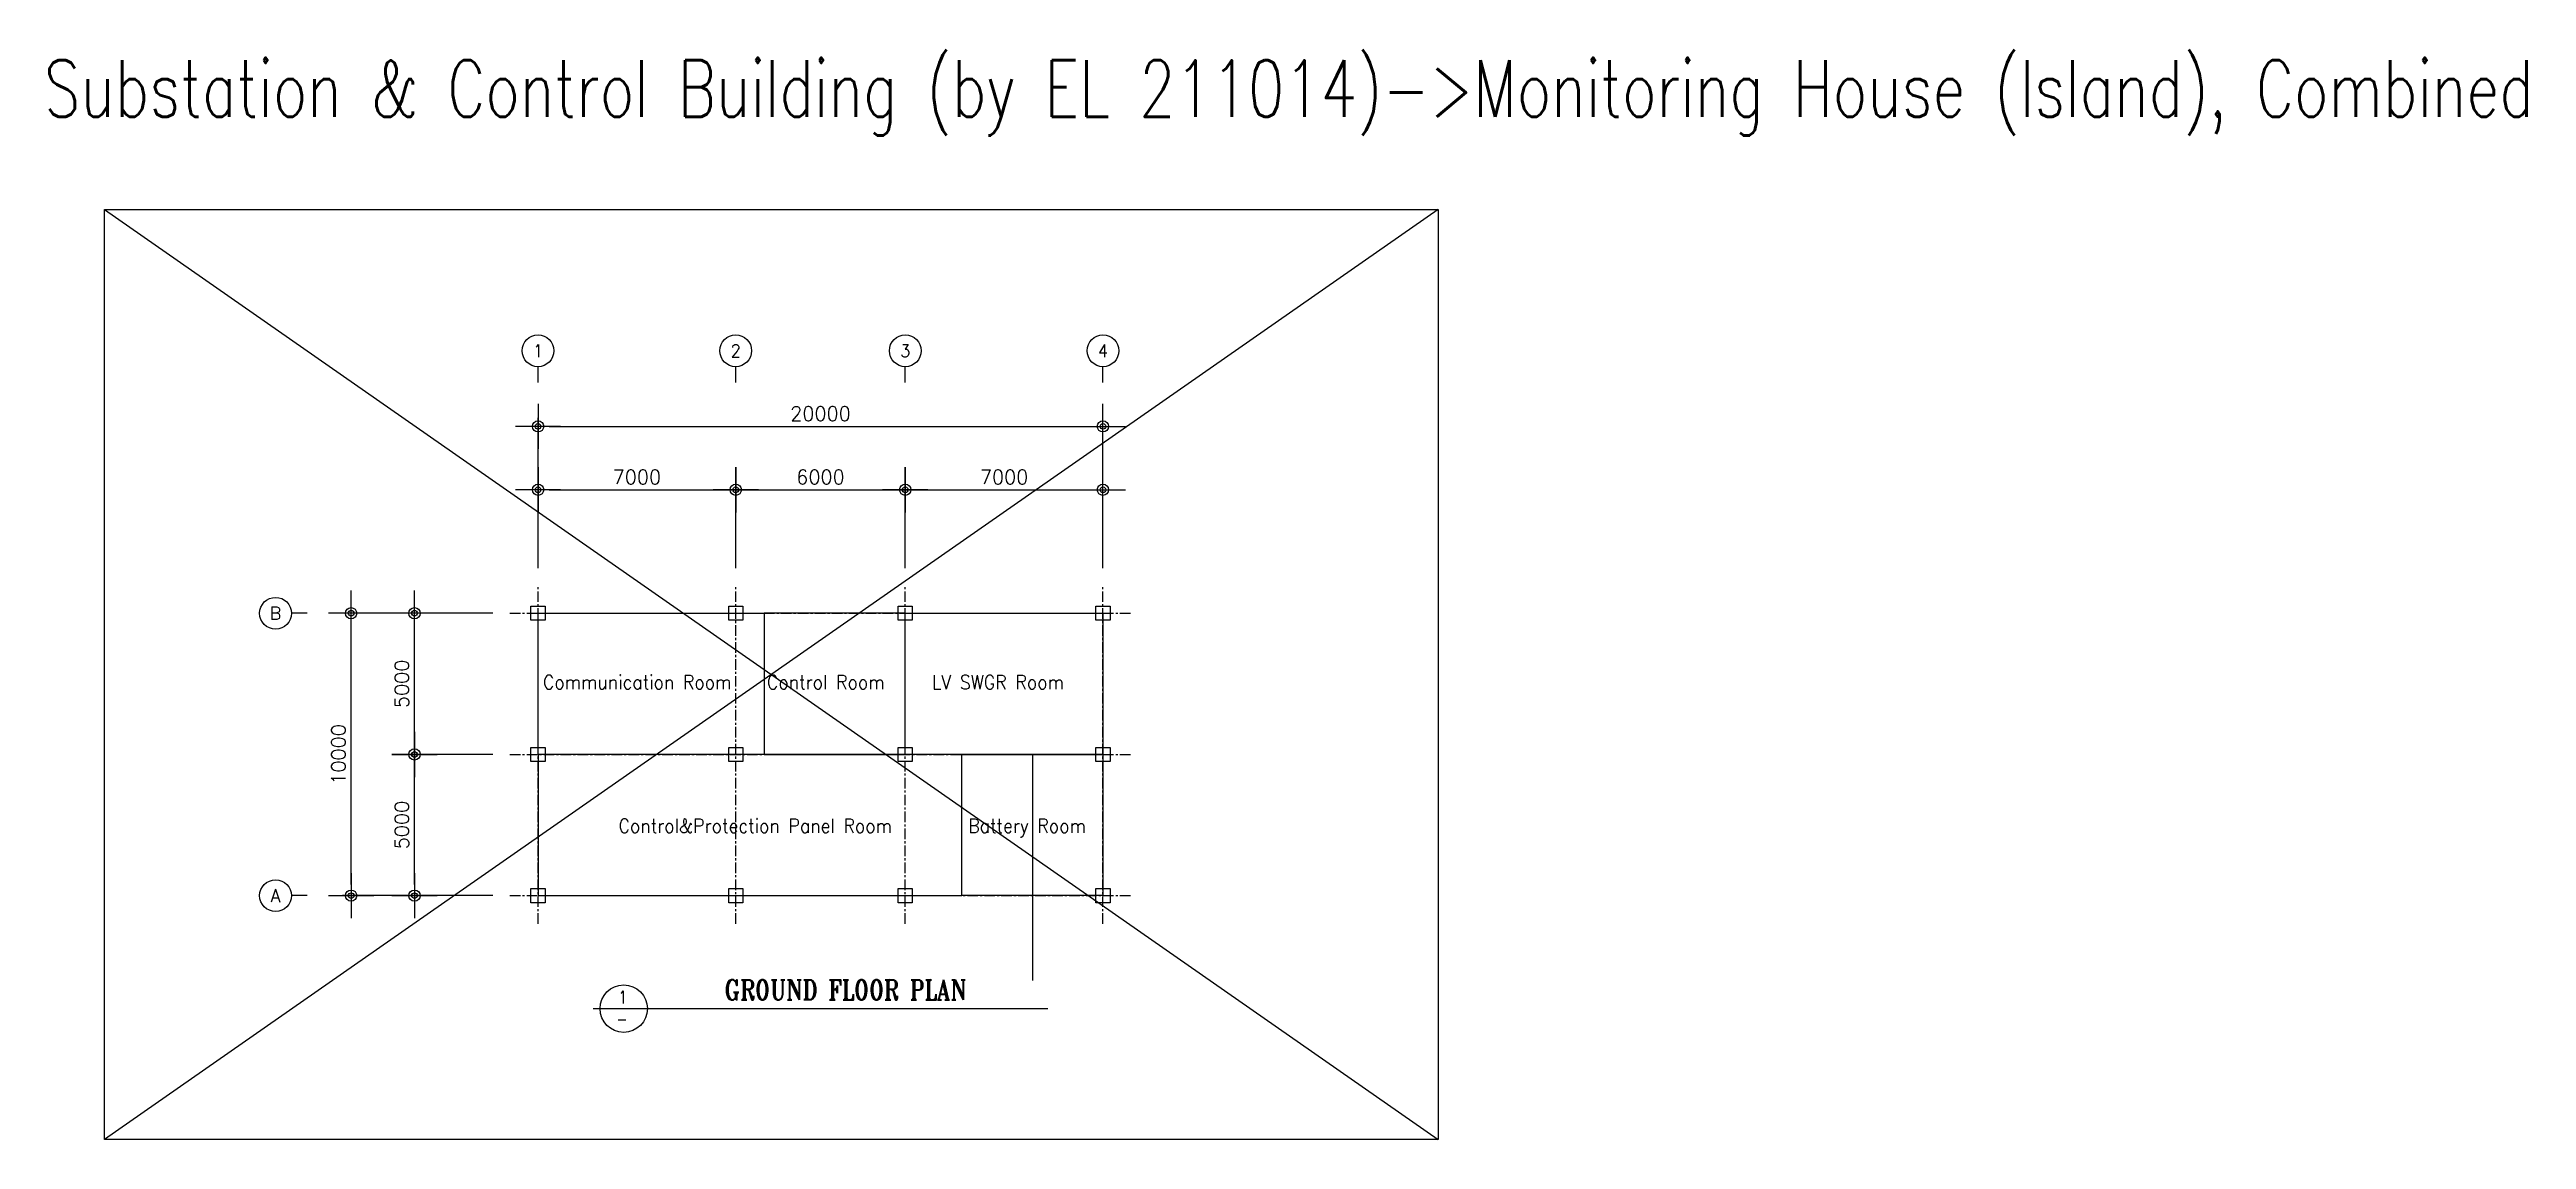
# Model space of a CAD drawing. Header units: millimetres. Extents: x 1547303 to 2238727, y -106680 to 167950.
# Drawn here: x 2151041 to 2238727, y 37158 to 75750 of the extents above; entities that cross this region are included whole.
import ezdxf
from ezdxf.enums import TextEntityAlignment as Align

# ---------------------------------------------------------------- set-up
doc = ezdxf.new("R2010")
doc.units = ezdxf.units.MM
doc.header["$LTSCALE"] = 150
doc.linetypes.add('CENTERX2', pattern=[4, 2.5, -0.5, 0.5, -0.5])
doc.layers.get('Defpoints').update_dxf_attribs({"color": 140})
for name, color, linetype in [('0S_Layout', 2, 'Continuous'), ('7TEXT', 7, 'Continuous'), ('CEN_LINE', 1, 'CENTERX2'), ('DIM', 7, 'Continuous'), ('SYM', 7, 'Continuous'), ('TEXT', 4, 'Continuous'), ('TXT', 2, 'Continuous')]:
    doc.layers.add(name, color=color, linetype=linetype)
doc.styles.add('RomanS', font='romans.shx', dxfattribs={"bigfont": 'whgtxt.shx'})
doc.styles.add('ROMANT', font='ROMANT')
doc.styles.get("Standard").update_dxf_attribs({"font": 'romans.shx', "width": 0.75, "bigfont": 'whgtxt.shx'})
doc.dimstyles.new('HYUN', dxfattribs={"dimscale": 80, "dimtxt": 3, "dimasz": 1, "dimexe": 1.5, "dimexo": 3, "dimgap": 1, "dimtad": 1, "dimdec": 0, "dimzin": 0, "dimdsep": 46, "dimtxsty": 'RomanS', "dimblk": 'd_dot', "dimcen": -1, "dimclrd": 256, "dimclre": 256, "dimclrt": 3, "dimadec": 0, "dimazin": 0, "dimtfac": 1, "dimtdec": 0, "dimtix": 1, "dimtmove": 2, "dimatfit": 3, "dimfxl": 1.5, "dimtolj": 1, "dimtzin": 0, "dimarcsym": 0})

msp = doc.modelspace()

# ---------------------------------------------------------------- texts
at = {"layer": '7TEXT', "color": 3, "style": 'RomanS', "width": 0.9}
for s, p in [('1', (2168334.1, 65082.8)), ('2', (2175334.1, 65082.8)), ('3', (2181334.1, 65082.8)), ('4', (2188334.1, 65082.8))]:
    msp.add_text(s, height=450, dxfattribs=at).set_placement(p, align=Align.MIDDLE_CENTER)
at = {"layer": '7TEXT', "color": 3, "style": 'RomanS'}
for s, p in [('B', (2159041.9, 55790.7)), ('A', (2159041.9, 45790.7))]:
    msp.add_text(s, height=450, dxfattribs=at).set_placement(p, align=Align.MIDDLE_CENTER)
at = {"layer": 'TEXT', "width": 0.75}
msp.add_text('Substation & Control Building (by EL 211014)->Monitoring House (Island), Combined ', height=2000, dxfattribs=at).set_placement((2150848.5, 74368.7), align=Align.MIDDLE_LEFT)
at = {"layer": 'TEXT', "style": 'RomanS', "width": 0.9}
for s, p in [('Communication Room', (2168509.6, 53352.4)), ('Control Room', (2176438, 53352.4)), ('LV SWGR Room', (2182283.4, 53352.4)), ('Control&Protection Panel Room', (2171183.7, 48263.1)), ('Battery Room', (2183562.9, 48263.1))]:
    msp.add_text(s, height=500, dxfattribs=at).set_placement(p, align=Align.MIDDLE_LEFT)
at = {"layer": 'TXT', "color": 7, "style": 'ROMANT', "width": 0.8}
for s, p in [('1', (2171180.9, 41971.7)), ('-', (2171108, 41200.3))]:
    msp.add_text(s, height=448, dxfattribs=at).set_placement(p)
msp.add_text('GROUND FLOOR PLAN', height=700, dxfattribs=at).set_placement((2183506.6, 42105.9), align=Align.RIGHT)

# ---------------------------------------------------------------- blocks, each defined once
blk = doc.blocks.new('d_dot')
for p, q in [((-2, 0), (2, 0)), ((0, -2), (0, 2))]:
    blk.add_line(p, q)
for radius in [0.5, 0.25]:
    blk.add_circle((0, 0), radius)
blk = doc.blocks.new('*D111')
at = {"layer": 'Defpoints', "color": 0}
for p in [(2175334, 60163), (2168334, 56791), (2175334, 56791)]:
    blk.add_point(p, dxfattribs=at)
at = {"layer": 'DIM', "lineweight": -2}
for p, q in [((2168334, 57391), (2168334, 60463)), ((2168734, 60163), (2174934, 60163)), ((2175334, 57391), (2175334, 60463))]:
    blk.add_line(p, q, dxfattribs=at)
at = {"layer": 'DIM', "lineweight": -2, "xscale": 400, "yscale": 400, "zscale": 400, "rotation": 180}
blk.add_blockref('d_dot', (2168334, 60163), dxfattribs=at)
at = {"layer": 'DIM', "lineweight": -2, "xscale": 400, "yscale": 400, "zscale": 400}
blk.add_blockref('d_dot', (2175334, 60163), dxfattribs=at)
at = {"layer": 'DIM', "color": 3, "insert": (2171834, 60613), "char_height": 500, "attachment_point": 5, "style": 'RomanS'}
blk.add_mtext('\\A1;7000', dxfattribs=at)
blk = doc.blocks.new('*D112')
at = {"layer": 'Defpoints', "color": 0}
for p in [(2188334, 62408), (2168334, 56791), (2188334, 56791)]:
    blk.add_point(p, dxfattribs=at)
at = {"layer": 'DIM', "lineweight": -2}
for p, q in [((2168334, 57391), (2168334, 62708)), ((2168734, 62408), (2187934, 62408)), ((2188334, 57391), (2188334, 62708))]:
    blk.add_line(p, q, dxfattribs=at)
at = {"layer": 'DIM', "lineweight": -2, "xscale": 400, "yscale": 400, "zscale": 400, "rotation": 180}
blk.add_blockref('d_dot', (2168334, 62408), dxfattribs=at)
at = {"layer": 'DIM', "lineweight": -2, "xscale": 400, "yscale": 400, "zscale": 400}
blk.add_blockref('d_dot', (2188334, 62408), dxfattribs=at)
at = {"layer": 'DIM', "color": 3, "insert": (2178334, 62858), "char_height": 500, "attachment_point": 5, "style": 'RomanS'}
blk.add_mtext('\\A1;20000', dxfattribs=at)
blk = doc.blocks.new('*D113')
at = {"layer": 'Defpoints', "color": 0}
for p in [(2181334, 60163), (2175334, 56791), (2181334, 56791)]:
    blk.add_point(p, dxfattribs=at)
at = {"layer": 'DIM', "lineweight": -2}
for p, q in [((2175334, 57391), (2175334, 60463)), ((2175734, 60163), (2180934, 60163)), ((2181334, 57391), (2181334, 60463))]:
    blk.add_line(p, q, dxfattribs=at)
at = {"layer": 'DIM', "lineweight": -2, "xscale": 400, "yscale": 400, "zscale": 400, "rotation": 180}
blk.add_blockref('d_dot', (2175334, 60163), dxfattribs=at)
at = {"layer": 'DIM', "lineweight": -2, "xscale": 400, "yscale": 400, "zscale": 400}
blk.add_blockref('d_dot', (2181334, 60163), dxfattribs=at)
at = {"layer": 'DIM', "color": 3, "insert": (2178334, 60613), "char_height": 500, "attachment_point": 5, "style": 'RomanS'}
blk.add_mtext('\\A1;6000', dxfattribs=at)
blk = doc.blocks.new('*D114')
at = {"layer": 'Defpoints', "color": 0}
for p in [(2188334, 60163), (2181334, 56791), (2188334, 56791)]:
    blk.add_point(p, dxfattribs=at)
at = {"layer": 'DIM', "lineweight": -2}
for p, q in [((2181334, 57391), (2181334, 60463)), ((2181734, 60163), (2187934, 60163)), ((2188334, 57391), (2188334, 60463))]:
    blk.add_line(p, q, dxfattribs=at)
at = {"layer": 'DIM', "lineweight": -2, "xscale": 400, "yscale": 400, "zscale": 400, "rotation": 180}
blk.add_blockref('d_dot', (2181334, 60163), dxfattribs=at)
at = {"layer": 'DIM', "lineweight": -2, "xscale": 400, "yscale": 400, "zscale": 400}
blk.add_blockref('d_dot', (2188334, 60163), dxfattribs=at)
at = {"layer": 'DIM', "color": 3, "insert": (2184834, 60613), "char_height": 500, "attachment_point": 5, "style": 'RomanS'}
blk.add_mtext('\\A1;7000', dxfattribs=at)
blk = doc.blocks.new('*D115')
at = {"layer": 'Defpoints', "color": 0}
for p in [(2161717, 55791), (2167334, 55791), (2167334, 45791)]:
    blk.add_point(p, dxfattribs=at)
at = {"layer": 'DIM', "lineweight": -2}
for p, q in [((2166734, 55791), (2161417, 55791)), ((2161717, 46191), (2161717, 55391)), ((2166734, 45791), (2161417, 45791))]:
    blk.add_line(p, q, dxfattribs=at)
at = {"layer": 'DIM', "lineweight": -2, "xscale": 400, "yscale": 400, "zscale": 400}
for p, rotation in [((2161717, 55791), 90), ((2161717, 45791), 270)]:
    blk.add_blockref('d_dot', p, dxfattribs=dict(at, rotation=rotation))
at = {"layer": 'DIM', "color": 3, "insert": (2161267, 50791), "char_height": 500, "attachment_point": 5, "rotation": 90, "style": 'RomanS'}
blk.add_mtext('\\A1;10000', dxfattribs=at)
blk = doc.blocks.new('*D116')
at = {"layer": 'Defpoints', "color": 0}
for p in [(2163962, 55791), (2167334, 55791), (2167334, 50791)]:
    blk.add_point(p, dxfattribs=at)
at = {"layer": 'DIM', "lineweight": -2}
for p, q in [((2166734, 55791), (2163662, 55791)), ((2163962, 51191), (2163962, 55391)), ((2166734, 50791), (2163662, 50791))]:
    blk.add_line(p, q, dxfattribs=at)
at = {"layer": 'DIM', "lineweight": -2, "xscale": 400, "yscale": 400, "zscale": 400}
for p, rotation in [((2163962, 55791), 90), ((2163962, 50791), 270)]:
    blk.add_blockref('d_dot', p, dxfattribs=dict(at, rotation=rotation))
at = {"layer": 'DIM', "color": 3, "insert": (2163512, 53291), "char_height": 500, "attachment_point": 5, "rotation": 90, "style": 'RomanS'}
blk.add_mtext('\\A1;5000', dxfattribs=at)
blk = doc.blocks.new('*D117')
at = {"layer": 'Defpoints', "color": 0}
for p in [(2163962, 50791), (2167334, 50791), (2167334, 45791)]:
    blk.add_point(p, dxfattribs=at)
at = {"layer": 'DIM', "lineweight": -2}
for p, q in [((2166734, 50791), (2163662, 50791)), ((2163962, 46191), (2163962, 50391)), ((2166734, 45791), (2163662, 45791))]:
    blk.add_line(p, q, dxfattribs=at)
at = {"layer": 'DIM', "lineweight": -2, "xscale": 400, "yscale": 400, "zscale": 400}
for p, rotation in [((2163962, 50791), 90), ((2163962, 45791), 270)]:
    blk.add_blockref('d_dot', p, dxfattribs=dict(at, rotation=rotation))
at = {"layer": 'DIM', "color": 3, "insert": (2163512, 48291), "char_height": 500, "attachment_point": 5, "rotation": 90, "style": 'RomanS'}
blk.add_mtext('\\A1;5000', dxfattribs=at)

# ---------------------------------------------------------------- dimensions: what is measured, and where the dimension line sits
at = {"layer": 'DIM'}
for base, p1, p2, picture, middle in [((2188334.1, 62407.8), (2168334.1, 56790.7), (2188334.1, 56790.7), '*D112', (2178334.1, 62857.8)), ((2175334.1, 60163), (2168334.1, 56790.7), (2175334.1, 56790.7), '*D111', (2171834.1, 60613)), ((2181334.1, 60163), (2175334.1, 56790.7), (2181334.1, 56790.7), '*D113', (2178334.1, 60613)), ((2188334.1, 60163), (2181334.1, 56790.7), (2188334.1, 56790.7), '*D114', (2184834.1, 60613))]:
    dim = msp.add_linear_dim(base=base, p1=p1, p2=p2, dimstyle='HYUN', override={"dimscale": 200, "dimtxt": 2.5, "dimasz": 2}, dxfattribs=at)
    dim.commit()
    dim.dimension.update_dxf_attribs({"geometry": picture, "text_midpoint": middle})
for base, p1, p2, picture, middle in [((2161716.9, 55790.7), (2167334.1, 45790.7), (2167334.1, 55790.7), '*D115', (2161266.9, 50790.7)), ((2163961.8, 55790.7), (2167334.1, 50790.7), (2167334.1, 55790.7), '*D116', (2163511.8, 53290.7)), ((2163961.8, 50790.7), (2167334.1, 45790.7), (2167334.1, 50790.7), '*D117', (2163511.8, 48290.7))]:
    dim = msp.add_linear_dim(base=base, p1=p1, p2=p2, angle=90, dimstyle='HYUN', override={"dimscale": 200, "dimtxt": 2.5, "dimasz": 2}, dxfattribs=at)
    dim.commit()
    dim.dimension.update_dxf_attribs({"geometry": picture, "text_midpoint": middle})

# ---------------------------------------------------------------- linework, layer by layer
at = {"color": 1}
msp.add_lwpolyline([(2152988.9, 70084.7), (2200196.5, 70084.7), (2200196.5, 37158.3), (2152988.9, 37158.3)], close=True, dxfattribs=at)
at = {"layer": '0S_Layout', "color": 1}
for p, q in [((2200196.5, 70084.7), (2152988.9, 37158.3)), ((2152988.9, 70084.7), (2200196.5, 37158.3)), ((2178334.1, 62407.8), (2178334.1, 62407.8)), ((2185834.1, 50790.7), (2185834.1, 42784.1))]:
    msp.add_line(p, q, dxfattribs=at)
at = {"layer": '0S_Layout'}
for points in [[(2168084.1, 56040.7), (2168584.1, 56040.7), (2168584.1, 55540.7), (2168084.1, 55540.7)], [(2168334.1, 55790.7), (2176334.1, 55790.7), (2176334.1, 50790.7), (2168334.1, 50790.7)], [(2175084.1, 56040.7), (2175584.1, 56040.7), (2175584.1, 55540.7), (2175084.1, 55540.7)], [(2181334.1, 55790.7), (2176334.1, 55790.7), (2176334.1, 50790.7), (2181334.1, 50790.7)], [(2181084.1, 56040.7), (2181584.1, 56040.7), (2181584.1, 55540.7), (2181084.1, 55540.7)], [(2181334.1, 55790.7), (2188334.1, 55790.7), (2188334.1, 50790.7), (2181334.1, 50790.7)], [(2188084.1, 56040.7), (2188584.1, 56040.7), (2188584.1, 55540.7), (2188084.1, 55540.7)], [(2168084.1, 51040.7), (2168584.1, 51040.7), (2168584.1, 50540.7), (2168084.1, 50540.7)], [(2175084.1, 51040.7), (2175584.1, 51040.7), (2175584.1, 50540.7), (2175084.1, 50540.7)], [(2181084.1, 51040.7), (2181584.1, 51040.7), (2181584.1, 50540.7), (2181084.1, 50540.7)], [(2188084.1, 51040.7), (2188584.1, 51040.7), (2188584.1, 50540.7), (2188084.1, 50540.7)], [(2183334.1, 50790.7), (2168334.1, 50790.7), (2168334.1, 45790.7), (2183334.1, 45790.7)], [(2183334.1, 50790.7), (2188334.1, 50790.7), (2188334.1, 45790.7), (2183334.1, 45790.7)], [(2168084.1, 46040.7), (2168584.1, 46040.7), (2168584.1, 45540.7), (2168084.1, 45540.7)], [(2175084.1, 46040.7), (2175584.1, 46040.7), (2175584.1, 45540.7), (2175084.1, 45540.7)], [(2181084.1, 46040.7), (2181584.1, 46040.7), (2181584.1, 45540.7), (2181084.1, 45540.7)], [(2188084.1, 46040.7), (2188584.1, 46040.7), (2188584.1, 45540.7), (2188084.1, 45540.7)]]:
    msp.add_lwpolyline(points, close=True, dxfattribs=at)
at = {"layer": 'CEN_LINE'}
for p, q in [((2168334.1, 44790.7), (2168334.1, 56790.7)), ((2175334.1, 44790.7), (2175334.1, 56790.7)), ((2181334.1, 44790.7), (2181334.1, 56790.7)), ((2188334.1, 44790.7), (2188334.1, 56790.7)), ((2167334.1, 55790.7), (2189334.1, 55790.7)), ((2167334.1, 50790.7), (2189334.1, 50790.7)), ((2167334.1, 45790.7), (2189334.1, 45790.7))]:
    msp.add_line(p, q, dxfattribs=at)
at = {"layer": 'SYM', "color": 7}
for p, q in [((2168334.1, 63957.8), (2168334.1, 64520.3)), ((2175334.1, 63957.8), (2175334.1, 64520.3)), ((2181334.1, 63957.8), (2181334.1, 64520.3)), ((2188334.1, 63957.8), (2188334.1, 64520.3)), ((2160166.9, 55790.7), (2159604.4, 55790.7)), ((2160166.9, 45790.7), (2159604.4, 45790.7))]:
    msp.add_line(p, q, dxfattribs=at)
for centre in [(2168334.1, 65082.8), (2175334.1, 65082.8), (2181334.1, 65082.8), (2188334.1, 65082.8), (2159041.9, 55790.7), (2159041.9, 45790.7)]:
    msp.add_circle(centre, 562.5, dxfattribs=at)
at = {"layer": 'TXT', "color": 7}
msp.add_line((2170290.5, 41790.7), (2186377.7, 41790.7), dxfattribs=at)
msp.add_circle((2171368.4, 41790.7), 840, dxfattribs=at)

msp.set_redraw_order([(e.dxf.handle, doc.entitydb.next_handle()) for e in msp.query("TEXT MTEXT ATTDEF DIMENSION ARC_DIMENSION")])  # texts and dimensions are drawn at this point

doc.saveas('drawing.dxf')
